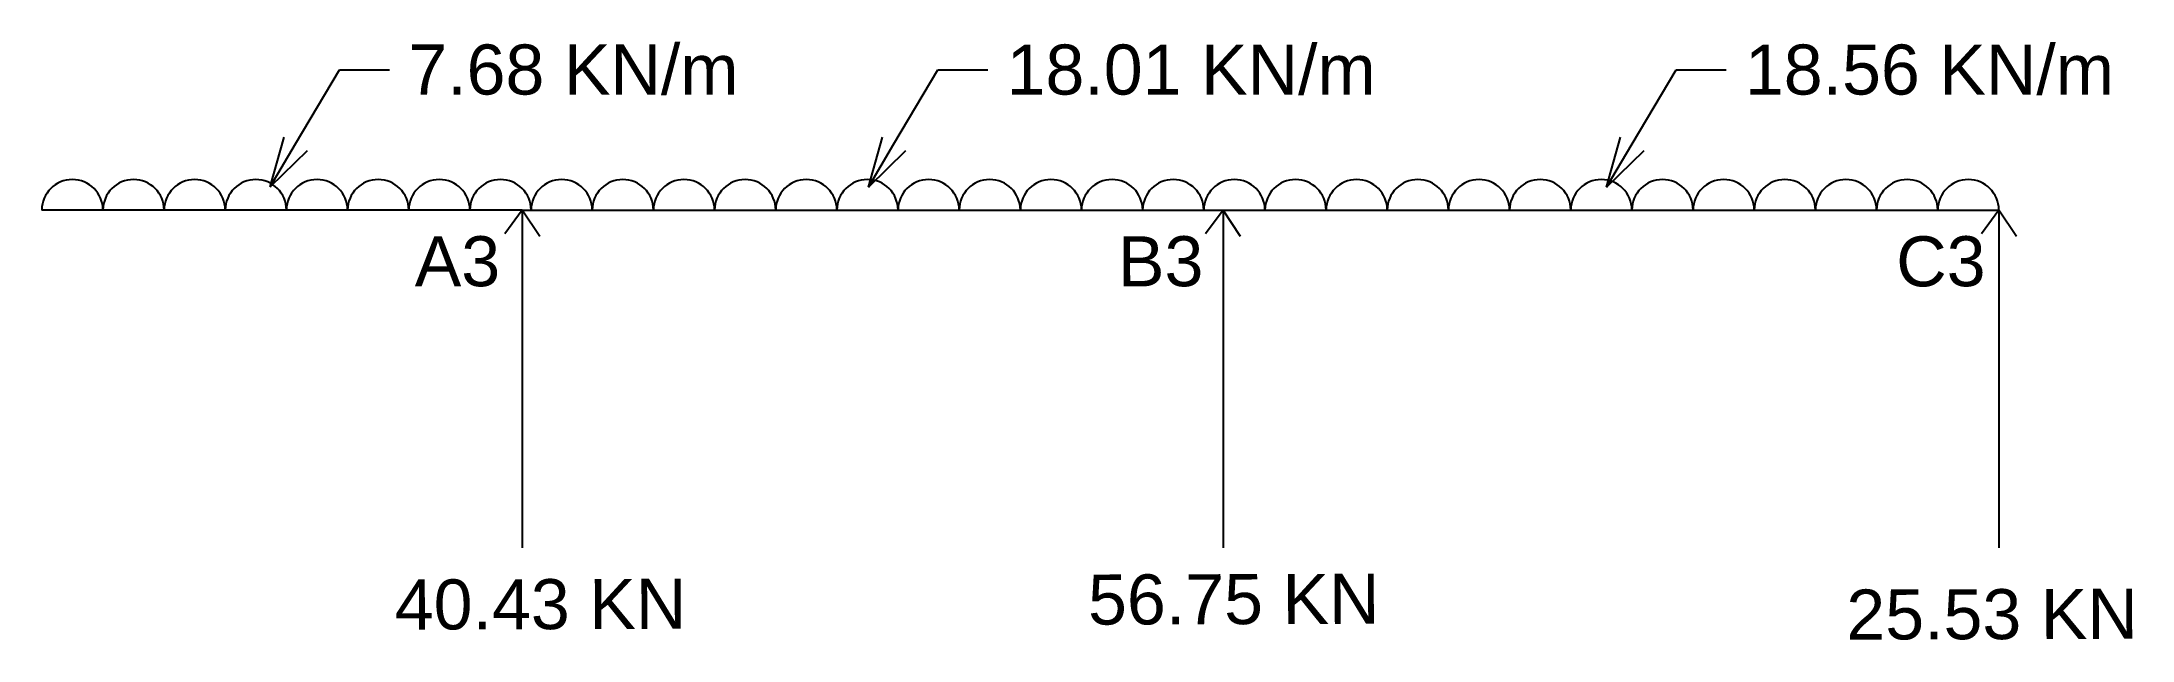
# Model space of a CAD drawing. Header units: millimetres. Extents: x 0 to 1679650, y -107560 to 692040.
# Drawn here: x 51370 to 59723, y 114141 to 116533 of the extents above; entities that cross this region are included whole.
import ezdxf
from ezdxf import colors
from ezdxf.entities.mleader import LeaderData, LeaderLine
from ezdxf.math import Vec2, Vec3

# ---------------------------------------------------------------- set-up
doc = ezdxf.new("R2010")
doc.units = ezdxf.units.MM
doc.styles.get("Standard").update_dxf_attribs({"font": 'arial.ttf'})

msp = doc.modelspace()

# ---------------------------------------------------------------- texts
for s, p in [('A3', (52860, 115555)), ('B3', (55670, 115555)), ('C3', (58780, 115555)), ('40.43 KN', (52780.7, 114183.7)), ('56.75 KN', (55550.7, 114203.7)), ('25.53 KN', (58580.7, 114143.7))]:
    msp.add_text(s, height=200, rotation=0.17556).set_placement(p)

# ---------------------------------------------------------------- blocks, each defined once
blk = doc.blocks.new('_Open30')
at = {"color": 0, "linetype": 'ByBlock', "lineweight": -2}
for p, q in [((-1, 0.268), (0, 0)), ((0, 0), (-1, -0.268)), ((0, 0), (-1, 0))]:
    blk.add_line(p, q, dxfattribs=at)

# ---------------------------------------------------------------- linework, layer by layer
for p, q in [((53290, 115860), (51370, 115860)), ((53290, 115860), (59190, 115860)), ((53290, 115860), (53290, 114510)), ((56090, 115860), (56090, 114510)), ((59190, 115860), (59190, 114510))]:
    msp.add_line(p, q)
for points in [[(53360, 115755), (53290, 115860), (53220, 115765)], [(56160, 115755), (56090, 115860), (56020, 115765)], [(59260, 115755), (59190, 115860), (59120, 115765)]]:
    msp.add_lwpolyline(points)
for centre in [(51492.2, 115860), (51736.6, 115860), (51980.9, 115860), (52225.3, 115860), (52469.7, 115860), (52714.1, 115860), (52958.4, 115860), (53202.8, 115860), (53447.2, 115860), (53691.6, 115860), (53935.9, 115860), (54180.3, 115860), (54424.7, 115860), (54669.1, 115860), (54913.4, 115860), (55157.8, 115860), (55402.2, 115860), (55646.6, 115860), (55890.9, 115860), (56135.3, 115860), (56379.7, 115860), (56624.1, 115860), (56868.4, 115860), (57112.8, 115860), (57357.2, 115860), (57601.6, 115860), (57845.9, 115860), (58090.3, 115860), (58334.7, 115860), (58579.1, 115860), (58823.4, 115860), (59067.8, 115860)]:
    msp.add_arc(centre, 122.2, 0, 180)

msp.set_redraw_order([(e.dxf.handle, doc.entitydb.next_handle()) for e in msp.query("TEXT MTEXT ATTDEF DIMENSION ARC_DIMENSION")])  # texts and dimensions are drawn at this point

# ---------------------------------------------------------------- leaders
ml = msp.add_multileader_mtext('Standard')
ml.set_content('7.68 KN/m', color=256)
ml.set_leader_properties()
ml.set_arrow_properties(name='OPEN30')
ml.build(insert=Vec2(0, 0))
ml.multileader.update_dxf_attribs({"text_right_attachment_type": 2, "dogleg_length": 200, "arrow_head_size": 200})
ctx = ml.context
ctx.base_point, ctx.char_height, ctx.arrow_head_size, ctx.landing_gap_size, ctx.plane_origin = Vec3(52759.3, 116420.2), 200, 200, 75, Vec3(52282.1, 115952.4)
ctx.right_attachment = 2
notes = []
notes.append((ctx, [(0, (1, 1, 0), (52559.3, 116420.2), (1, 0), 200, [(0, [(52282.1, 115952.4)], 0, [])])]))
ctx.mtext.insert, ctx.mtext.line_spacing_factor, ctx.mtext.flow_direction = Vec3(52834.3, 116521.9), 1.2, 5
ml = msp.add_multileader_mtext('Standard')
ml.set_content('18.01 KN/m', color=256)
ml.set_leader_properties()
ml.set_arrow_properties(name='OPEN30')
ml.build(insert=Vec2(0, 0))
ml.multileader.update_dxf_attribs({"text_right_attachment_type": 2, "dogleg_length": 200, "arrow_head_size": 200})
ctx = ml.context
ctx.base_point, ctx.char_height, ctx.arrow_head_size, ctx.landing_gap_size, ctx.plane_origin = Vec3(55150, 116420), 200, 200, 75, Vec3(54672.8, 115952.2)
ctx.right_attachment = 2
notes.append((ctx, [(0, (1, 1, 0), (54950, 116420), (1, 0), 200, [(0, [(54672.8, 115952.2)], 0, [])])]))
ctx.mtext.insert, ctx.mtext.line_spacing_factor, ctx.mtext.flow_direction = Vec3(55225, 116521.7), 1.2, 5
ml = msp.add_multileader_mtext('Standard')
ml.set_content('18.56 KN/m', color=256)
ml.set_leader_properties()
ml.set_arrow_properties(name='OPEN30')
ml.build(insert=Vec2(0, 0))
ml.multileader.update_dxf_attribs({"text_right_attachment_type": 2, "dogleg_length": 200, "arrow_head_size": 200})
ctx = ml.context
ctx.base_point, ctx.char_height, ctx.arrow_head_size, ctx.landing_gap_size, ctx.plane_origin = Vec3(58100, 116420), 200, 200, 75, Vec3(57622.8, 115952.2)
ctx.right_attachment = 2
notes.append((ctx, [(0, (1, 1, 0), (57900, 116420), (1, 0), 200, [(0, [(57622.8, 115952.2)], 0, [])])]))
ctx.mtext.insert, ctx.mtext.line_spacing_factor, ctx.mtext.flow_direction = Vec3(58175, 116521.7), 1.2, 5
for ctx, leaders in notes:
    for number, flags, end, landing, length, lines in leaders:
        leader = LeaderData()
        leader.index, (leader.has_last_leader_line, leader.has_dogleg_vector, leader.attachment_direction) = number, flags
        leader.last_leader_point, leader.dogleg_vector, leader.dogleg_length = Vec3(end), Vec3(landing), length
        for number, points, colour, breaks in lines:
            line = LeaderLine()
            line.index, line.vertices, line.color, line.breaks = number, Vec3.list(points), colors.encode_raw_color(colour), breaks
            leader.lines.append(line)
        ctx.leaders.append(leader)

doc.saveas('drawing.dxf')
